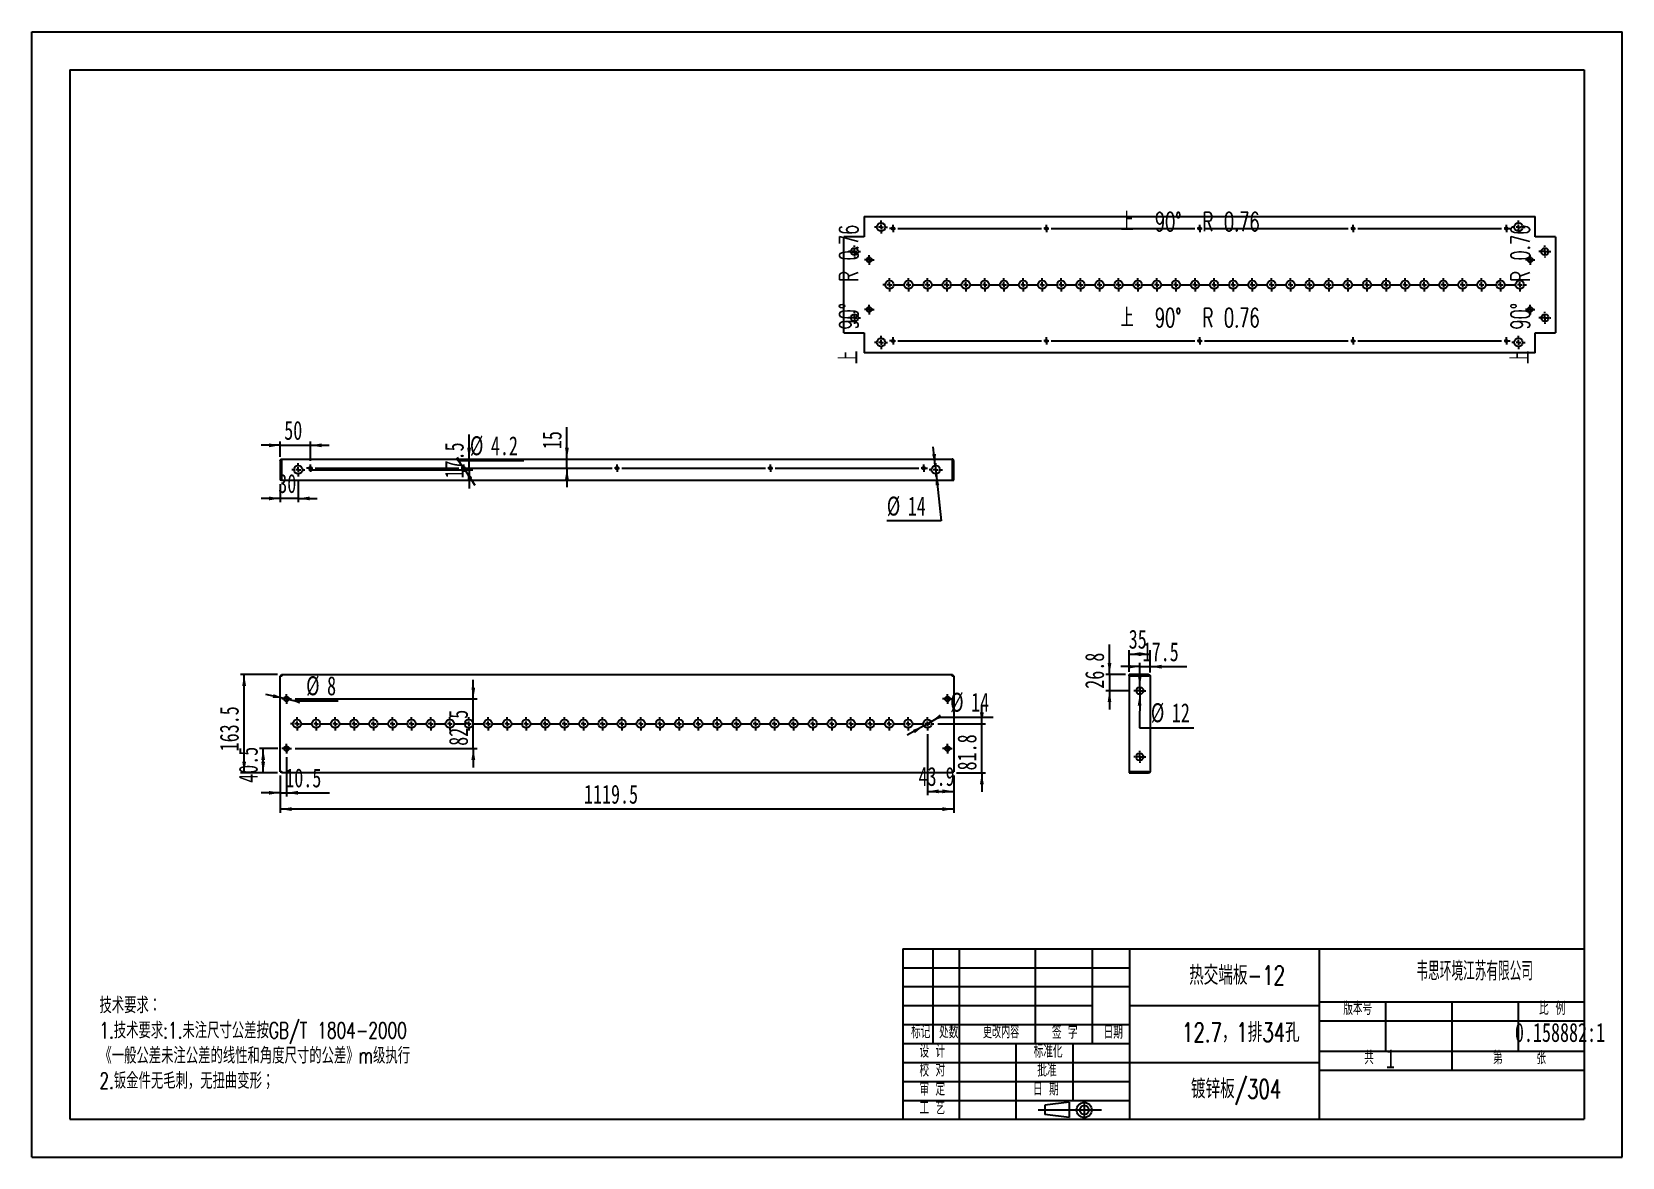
# Model space of a CAD drawing. Extents: x 0 to 2643, y 0 to 1869.
import ezdxf

# ---------------------------------------------------------------- set-up
doc = ezdxf.new("R2010")
doc.units = 0
doc.header["$LTSCALE"] = 6.293994
doc.layers.get('0').update_dxf_attribs({"linetype": 'CONTINUOUS'})
for name, color, linetype in [('粗实线', 7, 'CONTINUOUS'), ('细实线', 7, 'CONTINUOUS'), ('轮廓线层', 7, 'CONTINUOUS')]:
    doc.layers.add(name, color=color, linetype=linetype)
doc.styles.add('SLDTEXTSTYLE0', font='TXT', dxfattribs={"width": 0.7, "bigfont": 'bigfont'})
doc.styles.add('SLDTEXTSTYLE1', font='TXT', dxfattribs={"width": 0.56, "bigfont": 'bigfont'})
doc.styles.add('SLDTEXTSTYLE2', font='TXT', dxfattribs={"width": 0.49, "bigfont": 'bigfont'})
doc.styles.add('SLDTEXTSTYLE3', font='TXT', dxfattribs={"width": 0.54, "bigfont": 'bigfont'})
doc.styles.add('SLDTEXTSTYLE4', font='TXT', dxfattribs={"width": 0.63, "bigfont": 'bigfont'})
doc.styles.add('SLDTEXTSTYLE5', font='TXT', dxfattribs={"width": 0.586667, "bigfont": 'bigfont'})
doc.styles.add('SLDTEXTSTYLE6', font='TXT', dxfattribs={"width": 0.7})
doc.styles.add('SLDTEXTSTYLE7', font='TXT', dxfattribs={"width": 0.628571, "bigfont": 'bigfont'})
doc.dimstyles.new('SLDDIMSTYLE0', dxfattribs={"dimtxt": 31.469971, "dimasz": 18.881983, "dimexe": 0, "dimexo": 0.0625, "dimgap": 7.867493, "dimtad": 2, "dimdec": 1, "dimrnd": 1e-09, "dimzin": 12, "dimtxsty": 'SLDTEXTSTYLE6', "dimsah": 1, "dimcen": 0.09, "dimazin": 3, "dimtfac": 1, "dimtdec": 1, "dimtofl": 0, "dimtmove": 0, "dimatfit": 3, "dimtolj": 1, "dimtzin": 12})
doc.dimstyles.new('SLDDIMSTYLE1', dxfattribs={"dimtxt": 31.469971, "dimasz": 18.881983, "dimexe": 0, "dimexo": 0.0625, "dimgap": 7.867493, "dimtad": 2, "dimdec": 1, "dimrnd": 1e-09, "dimzin": 12, "dimtxsty": 'SLDTEXTSTYLE6', "dimsah": 1, "dimcen": 0.09, "dimazin": 3, "dimtfac": 1, "dimtdec": 1, "dimtmove": 0, "dimatfit": 3, "dimtolj": 1, "dimtzin": 12})
doc.dimstyles.new('SLDDIMSTYLE2', dxfattribs={"dimtxt": 31.469971, "dimasz": 18.881983, "dimexe": 0, "dimexo": 0.0625, "dimgap": 7.867493, "dimtad": 0, "dimtih": 1, "dimtoh": 1, "dimdec": 1, "dimrnd": 1e-09, "dimzin": 12, "dimtxsty": 'SLDTEXTSTYLE6', "dimsah": 1, "dimcen": 0, "dimazin": 3, "dimtfac": 1, "dimtdec": 1, "dimtmove": 0, "dimatfit": 3, "dimtolj": 1, "dimtzin": 12})

msp = doc.modelspace()

# ---------------------------------------------------------------- texts
at = {"color": 7, "linetype": 'CONTINUOUS', "char_height": 31.47, "attachment_point": 2, "style": 'SLDTEXTSTYLE7'}
for insert in [(1925.27, 1569.57), (1925.27, 1410.19)]:
    msp.add_mtext('上  90°  R 0.76', dxfattribs=dict(at, insert=insert))
at = {"color": 7, "linetype": 'CONTINUOUS', "char_height": 31.47, "attachment_point": 2, "rotation": 90, "style": 'SLDTEXTSTYLE7'}
for insert in [(1342.25, 1433.22), (2458.33, 1433.22)]:
    msp.add_mtext('上  90°  R 0.76', dxfattribs=dict(at, insert=insert))
at = {"layer": '细实线', "color": 7, "char_height": 31.47}
for s, insert, attachment_point, style in [('热交端板-12', (2003.37, 317.92), 2, 'SLDTEXTSTYLE0'), ('韦思环境江苏有限公司', (2398.35, 324.82), 2, 'SLDTEXTSTYLE1'), ('12.7，1排34孔', (2009.65, 222.95), 2, 'SLDTEXTSTYLE0'), ('0.158882:1', (2540.11, 222.95), 2, 'SLDTEXTSTYLE6'), ('1', (2250.8, 179.24), 1, 'SLDTEXTSTYLE6'), ('1', (2250.8, 179.24), 1, 'SLDTEXTSTYLE6'), ('镀锌板/304', (2001.71, 129.13), 2, 'SLDTEXTSTYLE0')]:
    msp.add_mtext(s, dxfattribs=dict(at, insert=insert, attachment_point=attachment_point, style=style))
at = {"layer": '细实线', "attachment_point": 2}
for s, insert, char_height, style in [('版本号', (2203.91, 258.33), 22.029, 'SLDTEXTSTYLE4'), ('比 例', (2527.07, 258.33), 22.029, 'SLDTEXTSTYLE5'), ('标记', (1477.5, 219.45), 22.029, 'SLDTEXTSTYLE1'), ('处数', (1524.08, 219.45), 22.029, 'SLDTEXTSTYLE1'), ('更改内容', (1611.03, 219.45), 22.029, 'SLDTEXTSTYLE2'), ('签 字', (1717.03, 218.77), 22.029, 'SLDTEXTSTYLE3'), ('日期', (1797.52, 218.77), 22.029, 'SLDTEXTSTYLE1'), ('设 计', (1496.74, 187.3), 22.029, 'SLDTEXTSTYLE3'), ('标准化', (1689.24, 187.3), 22.029, 'SLDTEXTSTYLE1'), ('共', (2222.79, 176.33), 22.03, 'SLDTEXTSTYLE4'), ('第', (2436.95, 176.33), 22.03, 'SLDTEXTSTYLE4'), ('张', (2509.02, 176.33), 22.03, 'SLDTEXTSTYLE4'), ('张', (2509.02, 176.33), 22.03, 'SLDTEXTSTYLE4'), ('校 对', (1496.74, 155.98), 22.029, 'SLDTEXTSTYLE3'), ('批准', (1687.38, 155.98), 22.029, 'SLDTEXTSTYLE1'), ('审 定', (1496.74, 124.36), 22.029, 'SLDTEXTSTYLE3'), ('日 期', (1685.56, 124.36), 22.029, 'SLDTEXTSTYLE3'), ('工 艺', (1496.74, 92.89), 22.029, 'SLDTEXTSTYLE3')]:
    msp.add_mtext(s, dxfattribs=dict(at, insert=insert, char_height=char_height, style=style))

# ---------------------------------------------------------------- blocks, each defined once
blk = doc.blocks.new('块6')
at = {"color": 7, "linetype": 'CONTINUOUS'}
for p, q in [((801, 977.2), (750.6, 970.9)), ((750.6, 970.9), (750.6, 952)), ((801, 977.2), (801, 945.7)), ((801, 945.7), (750.6, 952))]:
    blk.add_line(p, q, dxfattribs=at)
at = {"layer": '轮廓线层', "color": 7}
for p, q in [((736.3, 961.2), (868, 961.2)), ((832.2, 979.9), (832.2, 942.7))]:
    blk.add_line(p, q, dxfattribs=at)
for radius in [15.7, 9.44]:
    blk.add_circle((832.2, 961.2), radius, dxfattribs=at)
blk = doc.blocks.new('SW_NOTE_0')
at = {"layer": '细实线', "color": 0, "attachment_point": 1, "style": 'SLDTEXTSTYLE0'}
for s, insert, char_height in [('技术要求：', (0, 34.3), 26.64), ('1.技术要求:1.未注尺寸公差按GB/T 1804-2000', (0, -7.5), 26.645), ('《一般公差未注公差的线性和角度尺寸的公差》m级执行', (0, -49.3), 26.645), ('2.钣金件无毛刺，无扭曲变形；', (0, -91.1), 26.645)]:
    blk.add_mtext(s, dxfattribs=dict(at, insert=insert, char_height=char_height))
blk = doc.blocks.new('_D')
at = {"layer": '细实线'}
for p, q in [((413, 633.9), (413, 571.9)), ((1532.5, 633.9), (1532.5, 571.9)), ((1532.5, 578.2), (413, 578.2))]:
    blk.add_line(p, q, dxfattribs=at)
for points in [[(413, 578.2), (431.8, 575), (431.8, 581.3)], [(1532.5, 578.2), (1513.6, 581.3), (1513.6, 575)]]:
    blk.add_solid(points, dxfattribs=at)
at = {"layer": '细实线', "insert": (917.8, 618.7), "char_height": 31.47, "attachment_point": 1, "style": 'SLDTEXTSTYLE6'}
blk.add_mtext('1119.5', dxfattribs=at)
blk = doc.blocks.new('_D_1')
at = {"layer": '细实线'}
for p, q in [((408.6, 801.7), (346.7, 801.7)), ((352.9, 638.2), (352.9, 801.7)), ((408.6, 638.2), (346.7, 638.2))]:
    blk.add_line(p, q, dxfattribs=at)
for points in [[(352.9, 801.7), (349.8, 782.8), (356.1, 782.8)], [(352.9, 638.2), (356.1, 657.1), (349.8, 657.1)]]:
    blk.add_solid(points, dxfattribs=at)
at = {"layer": '细实线', "insert": (312.4, 674.1), "char_height": 31.47, "attachment_point": 1, "rotation": 90, "style": 'SLDTEXTSTYLE6'}
blk.add_mtext('163.5', dxfattribs=at)
blk = doc.blocks.new('_D_2')
at = {"layer": '细实线'}
for p, q in [((1488.6, 702.6), (1488.6, 601.3)), ((1532.5, 633.9), (1532.5, 601.3)), ((1488.6, 607.6), (1532.5, 607.6))]:
    blk.add_line(p, q, dxfattribs=at)
for points in [[(1488.6, 607.6), (1507.4, 604.5), (1507.4, 610.8)], [(1532.5, 607.6), (1513.6, 610.8), (1513.6, 604.5)]]:
    blk.add_solid(points, dxfattribs=at)
at = {"layer": '细实线', "insert": (1473.9, 648.2), "char_height": 31.47, "attachment_point": 1, "style": 'SLDTEXTSTYLE6'}
blk.add_mtext('43.9', dxfattribs=at)
blk = doc.blocks.new('_D_3')
at = {"layer": '细实线'}
for p, q in [((1579.1, 719.9), (1579.1, 751.4)), ((1505.8, 719.9), (1585.4, 719.9)), ((1579.1, 638.2), (1579.1, 719.9)), ((1536.8, 638.2), (1585.4, 638.2)), ((1579.1, 638.2), (1579.1, 606.7))]:
    blk.add_line(p, q, dxfattribs=at)
for points in [[(1579.1, 719.9), (1582.3, 738.8), (1576, 738.8)], [(1579.1, 638.2), (1576, 619.3), (1582.3, 619.3)]]:
    blk.add_solid(points, dxfattribs=at)
at = {"layer": '细实线', "insert": (1538.6, 642.4), "char_height": 31.47, "attachment_point": 1, "rotation": 90, "style": 'SLDTEXTSTYLE6'}
blk.add_mtext('81.8', dxfattribs=at)
blk = doc.blocks.new('_D_4')
at = {"layer": '细实线'}
for p, q in [((1482.5, 716.4), (1455.2, 700.8)), ((1482.5, 716.4), (1494.6, 723.4)), ((1494.6, 723.4), (1507.6, 730.9)), ((1507.6, 730.9), (1598, 730.9))]:
    blk.add_line(p, q, dxfattribs=at)
for points in [[(1482.5, 716.4), (1464.5, 709.8), (1467.7, 704.3)], [(1494.6, 723.4), (1512.6, 730.1), (1509.4, 735.6)]]:
    blk.add_solid(points, dxfattribs=at)
at = {"layer": '细实线', "char_height": 31.47, "attachment_point": 1, "style": 'SLDTEXTSTYLE6'}
for s, insert in [('%%c', (1526.5, 771.5)), ('14', (1561.3, 771.5))]:
    blk.add_mtext(s, dxfattribs=dict(at, insert=insert))
blk = doc.blocks.new('_D_5')
at = {"layer": '细实线'}
for p, q in [((733.8, 761.2), (733.8, 792.7)), ((437.7, 761.2), (740.1, 761.2)), ((733.8, 678.7), (733.8, 761.2)), ((437.7, 678.7), (740.1, 678.7)), ((733.8, 678.7), (733.8, 647.2))]:
    blk.add_line(p, q, dxfattribs=at)
for points in [[(733.8, 761.2), (737, 780.1), (730.7, 780.1)], [(733.8, 678.7), (730.7, 659.8), (737, 659.8)]]:
    blk.add_solid(points, dxfattribs=at)
at = {"layer": '细实线', "insert": (693.3, 683.3), "char_height": 31.47, "attachment_point": 1, "rotation": 90, "style": 'SLDTEXTSTYLE6'}
blk.add_mtext('82.5', dxfattribs=at)
blk = doc.blocks.new('_D_6')
at = {"layer": '细实线'}
for p, q in [((409.2, 678.7), (378.3, 678.7)), ((384.6, 638.2), (384.6, 678.7)), ((408.6, 638.2), (378.3, 638.2))]:
    blk.add_line(p, q, dxfattribs=at)
for points in [[(384.6, 678.7), (381.4, 659.8), (387.7, 659.8)], [(384.6, 638.2), (387.7, 657.1), (381.4, 657.1)]]:
    blk.add_solid(points, dxfattribs=at)
at = {"layer": '细实线', "insert": (344, 621.8), "char_height": 31.47, "attachment_point": 1, "rotation": 90, "style": 'SLDTEXTSTYLE6'}
blk.add_mtext('40.5', dxfattribs=at)
blk = doc.blocks.new('_D_7')
at = {"layer": '细实线'}
for p, q in [((423.5, 664.4), (423.5, 599)), ((413, 633.9), (413, 599)), ((413, 605.3), (381.5, 605.3)), ((413, 605.3), (423.5, 605.3)), ((423.5, 605.3), (494.6, 605.3))]:
    blk.add_line(p, q, dxfattribs=at)
for points in [[(413, 605.3), (394.1, 608.4), (394.1, 602.1)], [(423.5, 605.3), (442.3, 602.1), (442.3, 608.4)]]:
    blk.add_solid(points, dxfattribs=at)
at = {"layer": '细实线', "insert": (421.3, 645.8), "char_height": 31.47, "attachment_point": 1, "style": 'SLDTEXTSTYLE6'}
blk.add_mtext('10.5', dxfattribs=at)
blk = doc.blocks.new('_D_8')
at = {"layer": '细实线'}
for p, q in [((419.5, 762), (388.8, 768.8)), ((419.5, 762), (427.4, 760.3)), ((427.4, 760.3), (437.2, 758.2)), ((437.2, 758.2), (509.2, 758.2))]:
    blk.add_line(p, q, dxfattribs=at)
for points in [[(419.5, 762), (401.8, 769.1), (400.4, 763)], [(427.4, 760.3), (445.1, 753.2), (446.5, 759.4)]]:
    blk.add_solid(points, dxfattribs=at)
at = {"layer": '细实线', "attachment_point": 1, "style": 'SLDTEXTSTYLE6'}
for s, insert, char_height in [('%%c', (456, 798.8), 31.47), ('8', (490.8, 798.8), 31.5)]:
    blk.add_mtext(s, dxfattribs=dict(at, insert=insert, char_height=char_height))
blk = doc.blocks.new('SW_CENTERMARKSYMBOL_0')
at = {"layer": '细实线', "color": 0}
for p, q in [((-1024, 0), (-1027, 0)), ((-1016, 0), (-1020, 0)), ((-1016, 8), (-1016, 11)), ((-1016, 0), (-1016, 4)), ((-1016, 0), (-1016, -4)), ((-1016, 0), (-1012, 0)), ((-1008, 0), (-992.25, 0)), ((-984.25, 0), (-988.25, 0)), ((-984.25, 8), (-984.25, 11)), ((-984.25, 0), (-984.25, 4)), ((-984.25, 0), (-984.25, -4)), ((-984.25, 0), (-980.25, 0)), ((-976.25, 0), (-960.5, 0)), ((-952.5, 0), (-956.5, 0)), ((-952.5, 8), (-952.5, 11)), ((-952.5, 0), (-952.5, 4)), ((-952.5, 0), (-952.5, -4)), ((-952.5, 0), (-948.5, 0)), ((-944.5, 0), (-928.75, 0)), ((-920.75, 0), (-924.75, 0)), ((-920.75, 8), (-920.75, 11)), ((-920.75, 0), (-920.75, 4)), ((-920.75, 0), (-920.75, -4)), ((-920.75, 0), (-916.75, 0)), ((-912.75, 0), (-897, 0)), ((-889, 0), (-893, 0)), ((-889, 8), (-889, 11)), ((-889, 0), (-889, 4)), ((-889, 0), (-889, -4)), ((-889, 0), (-885, 0)), ((-881, 0), (-865.25, 0)), ((-857.25, 0), (-861.25, 0)), ((-857.25, 8), (-857.25, 11)), ((-857.25, 0), (-857.25, 4)), ((-857.25, 0), (-857.25, -4)), ((-857.25, 0), (-853.25, 0)), ((-849.25, 0), (-833.5, 0)), ((-825.5, 0), (-829.5, 0)), ((-825.5, 8), (-825.5, 11)), ((-825.5, 0), (-825.5, 4)), ((-825.5, 0), (-825.5, -4)), ((-825.5, 0), (-821.5, 0)), ((-817.5, 0), (-801.75, 0)), ((-793.75, 0), (-797.75, 0)), ((-793.75, 8), (-793.75, 11)), ((-793.75, 0), (-793.75, 4)), ((-793.75, 0), (-793.75, -4)), ((-793.75, 0), (-789.75, 0)), ((-785.75, 0), (-770, 0)), ((-762, 0), (-766, 0)), ((-762, 8), (-762, 11)), ((-762, 0), (-762, 4)), ((-762, 0), (-762, -4)), ((-762, 0), (-758, 0)), ((-754, 0), (-738.25, 0)), ((-730.25, 0), (-734.25, 0)), ((-730.25, 8), (-730.25, 11)), ((-730.25, 0), (-730.25, 4)), ((-730.25, 0), (-730.25, -4)), ((-730.25, 0), (-726.25, 0)), ((-722.25, 0), (-706.5, 0)), ((-698.5, 0), (-702.5, 0)), ((-698.5, 8), (-698.5, 11)), ((-698.5, 0), (-698.5, 4)), ((-698.5, 0), (-698.5, -4)), ((-698.5, 0), (-694.5, 0)), ((-690.5, 0), (-674.75, 0)), ((-666.75, 0), (-670.75, 0)), ((-666.75, 8), (-666.75, 11)), ((-666.75, 0), (-666.75, 4)), ((-666.75, 0), (-666.75, -4)), ((-666.75, 0), (-662.75, 0)), ((-658.75, 0), (-643, 0)), ((-635, 0), (-639, 0)), ((-635, 8), (-635, 11)), ((-635, 0), (-635, 4)), ((-635, 0), (-635, -4)), ((-635, 0), (-631, 0)), ((-627, 0), (-611.25, 0)), ((-603.25, 0), (-607.25, 0)), ((-603.25, 8), (-603.25, 11)), ((-603.25, 0), (-603.25, 4)), ((-603.25, 0), (-603.25, -4)), ((-603.25, 0), (-599.25, 0)), ((-595.25, 0), (-579.5, 0)), ((-571.5, 0), (-575.5, 0)), ((-571.5, 8), (-571.5, 11)), ((-571.5, 0), (-571.5, 4)), ((-571.5, 0), (-571.5, -4)), ((-571.5, 0), (-567.5, 0)), ((-563.5, 0), (-547.75, 0)), ((-539.75, 0), (-543.75, 0)), ((-539.75, 8), (-539.75, 11)), ((-539.75, 0), (-539.75, 4)), ((-539.75, 0), (-539.75, -4)), ((-539.75, 0), (-535.75, 0)), ((-531.75, 0), (-516, 0)), ((-508, 0), (-512, 0)), ((-508, 8), (-508, 11)), ((-508, 0), (-508, 4)), ((-508, 0), (-508, -4)), ((-508, 0), (-504, 0)), ((-500, 0), (-484.25, 0)), ((-476.25, 0), (-480.25, 0)), ((-476.25, 8), (-476.25, 11)), ((-476.25, 0), (-476.25, 4)), ((-476.25, 0), (-476.25, -4)), ((-476.25, 0), (-472.25, 0)), ((-468.25, 0), (-452.5, 0)), ((-444.5, 0), (-448.5, 0)), ((-444.5, 8), (-444.5, 11)), ((-444.5, 0), (-444.5, 4)), ((-444.5, 0), (-444.5, -4)), ((-444.5, 0), (-440.5, 0)), ((-436.5, 0), (-420.75, 0)), ((-412.75, 0), (-416.75, 0)), ((-412.75, 8), (-412.75, 11)), ((-412.75, 0), (-412.75, 4)), ((-412.75, 0), (-412.75, -4)), ((-412.75, 0), (-408.75, 0)), ((-404.75, 0), (-389, 0)), ((-381, 0), (-385, 0)), ((-381, 8), (-381, 11)), ((-381, 0), (-381, 4)), ((-381, 0), (-381, -4)), ((-381, 0), (-377, 0)), ((-373, 0), (-357.25, 0)), ((-349.25, 0), (-353.25, 0)), ((-349.25, 8), (-349.25, 11)), ((-349.25, 0), (-349.25, 4)), ((-349.25, 0), (-349.25, -4)), ((-349.25, 0), (-345.25, 0)), ((-341.25, 0), (-325.5, 0)), ((-317.5, 0), (-321.5, 0)), ((-317.5, 8), (-317.5, 11)), ((-317.5, 0), (-317.5, 4)), ((-317.5, 0), (-317.5, -4)), ((-317.5, 0), (-313.5, 0)), ((-309.5, 0), (-293.75, 0)), ((-285.75, 0), (-289.75, 0)), ((-285.75, 8), (-285.75, 11)), ((-285.75, 0), (-285.75, 4)), ((-285.75, 0), (-285.75, -4)), ((-285.75, 0), (-281.75, 0)), ((-277.75, 0), (-262, 0)), ((-254, 0), (-258, 0)), ((-254, 8), (-254, 11)), ((-254, 0), (-254, 4)), ((-254, 0), (-254, -4)), ((-254, 0), (-250, 0)), ((-246, 0), (-230.25, 0)), ((-222.25, 0), (-226.25, 0)), ((-222.25, 8), (-222.25, 11)), ((-222.25, 0), (-222.25, 4)), ((-222.25, 0), (-222.25, -4)), ((-222.25, 0), (-218.25, 0)), ((-214.25, 0), (-198.5, 0)), ((-190.5, 0), (-194.5, 0)), ((-190.5, 8), (-190.5, 11)), ((-190.5, 0), (-190.5, 4)), ((-190.5, 0), (-190.5, -4)), ((-190.5, 0), (-186.5, 0)), ((-182.5, 0), (-166.75, 0)), ((-158.75, 0), (-162.75, 0)), ((-158.75, 8), (-158.75, 11)), ((-158.75, 0), (-158.75, 4)), ((-158.75, 0), (-158.75, -4)), ((-158.75, 0), (-154.75, 0)), ((-150.75, 0), (-135, 0)), ((-127, 0), (-131, 0)), ((-127, 8), (-127, 11)), ((-127, 0), (-127, 4)), ((-127, 0), (-127, -4)), ((-127, 0), (-123, 0)), ((-119, 0), (-103.25, 0)), ((-95.25, 0), (-99.25, 0)), ((-95.25, 8), (-95.25, 11)), ((-95.25, 0), (-95.25, 4)), ((-95.25, 0), (-95.25, -4)), ((-95.25, 0), (-91.25, 0)), ((-87.25, 0), (-71.5, 0)), ((-63.5, 0), (-67.5, 0)), ((-63.5, 8), (-63.5, 11)), ((-63.5, 0), (-63.5, 4)), ((-63.5, 0), (-63.5, -4)), ((-63.5, 0), (-59.5, 0)), ((-55.5, 0), (-39.75, 0)), ((-31.75, 0), (-35.75, 0)), ((-31.75, 8), (-31.75, 11)), ((-31.75, 0), (-31.75, 4)), ((-31.75, 0), (-31.75, -4)), ((-31.75, 0), (-27.75, 0)), ((-23.75, 0), (-8, 0)), ((0, 0), (-4, 0)), ((0, 8), (0, 11)), ((0, 0), (0, 4)), ((0, 0), (0, -4)), ((0, 0), (4, 0)), ((8, 0), (23.75, 0)), ((31.75, 0), (27.75, 0)), ((31.75, 8), (31.75, 11)), ((31.75, 0), (31.75, 4)), ((31.75, 0), (31.75, -4)), ((31.75, 0), (35.75, 0)), ((39.75, 0), (42.75, 0)), ((-1016, -8), (-1016, -11)), ((-984.25, -8), (-984.25, -11)), ((-952.5, -8), (-952.5, -11)), ((-920.75, -8), (-920.75, -11)), ((-889, -8), (-889, -11)), ((-857.25, -8), (-857.25, -11)), ((-825.5, -8), (-825.5, -11)), ((-793.75, -8), (-793.75, -11)), ((-762, -8), (-762, -11)), ((-730.25, -8), (-730.25, -11)), ((-698.5, -8), (-698.5, -11)), ((-666.75, -8), (-666.75, -11)), ((-635, -8), (-635, -11)), ((-603.25, -8), (-603.25, -11)), ((-571.5, -8), (-571.5, -11)), ((-539.75, -8), (-539.75, -11)), ((-508, -8), (-508, -11)), ((-476.25, -8), (-476.25, -11)), ((-444.5, -8), (-444.5, -11)), ((-412.75, -8), (-412.75, -11)), ((-381, -8), (-381, -11)), ((-349.25, -8), (-349.25, -11)), ((-317.5, -8), (-317.5, -11)), ((-285.75, -8), (-285.75, -11)), ((-254, -8), (-254, -11)), ((-222.25, -8), (-222.25, -11)), ((-190.5, -8), (-190.5, -11)), ((-158.75, -8), (-158.75, -11)), ((-127, -8), (-127, -11)), ((-95.25, -8), (-95.25, -11)), ((-63.5, -8), (-63.5, -11)), ((-31.75, -8), (-31.75, -11)), ((0, -8), (0, -11)), ((31.75, -8), (31.75, -11))]:
    blk.add_line(p, q, dxfattribs=at)
blk = doc.blocks.new('SW_CENTERMARKSYMBOL_1')
at = {"layer": '细实线', "color": 0}
for p, q in [((-4, 0), (-8, 0)), ((0, 0), (-4, 0)), ((0, 4), (0, 8)), ((0, 0), (0, 4)), ((0, 0), (0, -4)), ((0, 0), (4, 0)), ((4, 0), (8, 0)), ((0, -4), (0, -8))]:
    blk.add_line(p, q, dxfattribs=at)
blk = doc.blocks.new('SW_CENTERMARKSYMBOL_2')
at = {"layer": '细实线', "color": 0}
for p, q in [((-4, 0), (-8, 0)), ((0, 0), (-4, 0)), ((0, 4), (0, 8)), ((0, 0), (0, 4)), ((0, 0), (0, -4)), ((0, 0), (4, 0)), ((4, 0), (8, 0)), ((0, -4), (0, -8))]:
    blk.add_line(p, q, dxfattribs=at)
blk = doc.blocks.new('SW_CENTERMARKSYMBOL_3')
at = {"layer": '细实线', "color": 0}
for p, q in [((-4, 0), (-8, 0)), ((0, 0), (-4, 0)), ((0, 4), (0, 8)), ((0, 0), (0, 4)), ((0, 0), (0, -4)), ((0, 0), (4, 0)), ((4, 0), (8, 0)), ((0, -4), (0, -8))]:
    blk.add_line(p, q, dxfattribs=at)
blk = doc.blocks.new('SW_CENTERMARKSYMBOL_4')
at = {"layer": '细实线', "color": 0}
for p, q in [((-4, 0), (-8, 0)), ((0, 0), (-4, 0)), ((0, 4), (0, 8)), ((0, 0), (0, 4)), ((0, 0), (0, -4)), ((0, 0), (4, 0)), ((4, 0), (8, 0)), ((0, -4), (0, -8))]:
    blk.add_line(p, q, dxfattribs=at)
blk = doc.blocks.new('_D_9')
at = {"layer": '细实线'}
for p, q in [((1824, 806), (1824, 842)), ((1824, 835.7), (1859, 835.7)), ((1859, 805.3), (1859, 842))]:
    blk.add_line(p, q, dxfattribs=at)
for points in [[(1824, 835.7), (1842.9, 832.5), (1842.9, 838.8)], [(1859, 835.7), (1840.1, 838.8), (1840.1, 832.5)]]:
    blk.add_solid(points, dxfattribs=at)
at = {"layer": '细实线', "insert": (1823.2, 876.2), "char_height": 31.47, "attachment_point": 1, "style": 'SLDTEXTSTYLE6'}
blk.add_mtext('35', dxfattribs=at)
blk = doc.blocks.new('_D_10')
at = {"layer": '细实线'}
for p, q in [((1841.5, 791.2), (1841.5, 821)), ((1859, 805.3), (1859, 821)), ((1841.5, 814.8), (1810, 814.8)), ((1841.5, 814.8), (1859, 814.8)), ((1859, 814.8), (1919.6, 814.8))]:
    blk.add_line(p, q, dxfattribs=at)
for points in [[(1841.5, 814.8), (1822.6, 817.9), (1822.6, 811.6)], [(1859, 814.8), (1877.9, 811.6), (1877.9, 817.9)]]:
    blk.add_solid(points, dxfattribs=at)
at = {"layer": '细实线', "insert": (1846.4, 855.3), "char_height": 31.47, "attachment_point": 1, "style": 'SLDTEXTSTYLE6'}
blk.add_mtext('17.5', dxfattribs=at)
blk = doc.blocks.new('_D_11')
at = {"layer": '细实线'}
for p, q in [((1791.3, 801.7), (1791.3, 851.4)), ((1817.7, 801.7), (1785, 801.7)), ((1791.3, 801.7), (1791.3, 774.9)), ((1825.2, 774.9), (1785, 774.9)), ((1791.3, 774.9), (1791.3, 743.4))]:
    blk.add_line(p, q, dxfattribs=at)
for points in [[(1791.3, 801.7), (1794.4, 820.6), (1788.2, 820.6)], [(1791.3, 774.9), (1788.2, 756), (1794.4, 756)]]:
    blk.add_solid(points, dxfattribs=at)
at = {"layer": '细实线', "insert": (1750.7, 778.1), "char_height": 31.47, "attachment_point": 1, "rotation": 90, "style": 'SLDTEXTSTYLE6'}
blk.add_mtext('26.8', dxfattribs=at)
blk = doc.blocks.new('_D_12')
at = {"layer": '细实线'}
for p, q in [((1841.5, 780.9), (1841.7, 812.4)), ((1841.5, 768.9), (1841.2, 713.4)), ((1841.5, 780.9), (1841.5, 768.9)), ((1841.2, 713.4), (1931.5, 713.4))]:
    blk.add_line(p, q, dxfattribs=at)
for points in [[(1841.5, 780.9), (1844.8, 799.7), (1838.5, 799.8)], [(1841.5, 768.9), (1838.2, 750), (1844.5, 750)]]:
    blk.add_solid(points, dxfattribs=at)
at = {"layer": '细实线', "char_height": 31.47, "attachment_point": 1, "style": 'SLDTEXTSTYLE6'}
for s, insert in [('%%c', (1860.1, 754)), ('12', (1894.9, 754))]:
    blk.add_mtext(s, dxfattribs=dict(at, insert=insert))
blk = doc.blocks.new('SW_CENTERMARKSYMBOL_5')
at = {"layer": '细实线', "color": 0}
for p, q in [((-8, 0), (-10, 0)), ((0, 0), (-4, 0)), ((0, 8), (0, 10)), ((0, 0), (0, 4)), ((0, 0), (0, -4)), ((0, 0), (4, 0)), ((8, 0), (10, 0)), ((0, -8), (0, -10))]:
    blk.add_line(p, q, dxfattribs=at)
blk = doc.blocks.new('SW_CENTERMARKSYMBOL_6')
at = {"layer": '细实线', "color": 0}
for p, q in [((-8, 0), (-10, 0)), ((0, 0), (-4, 0)), ((0, 8), (0, 10)), ((0, 0), (0, 4)), ((0, 0), (0, -4)), ((0, 0), (4, 0)), ((8, 0), (10, 0)), ((0, -8), (0, -10))]:
    blk.add_line(p, q, dxfattribs=at)
blk = doc.blocks.new('_D_13')
at = {"layer": '细实线'}
for p, q in [((413, 1182.5), (381.5, 1182.5)), ((413, 1163.1), (413, 1188.8)), ((413, 1182.5), (463, 1182.5)), ((463, 1156.8), (463, 1188.8)), ((463, 1182.5), (494.4, 1182.5))]:
    blk.add_line(p, q, dxfattribs=at)
for points in [[(413, 1182.5), (394.1, 1185.6), (394.1, 1179.3)], [(463, 1182.5), (481.8, 1179.3), (481.8, 1185.6)]]:
    blk.add_solid(points, dxfattribs=at)
at = {"layer": '细实线', "insert": (419.6, 1223.1), "char_height": 31.47, "attachment_point": 1, "style": 'SLDTEXTSTYLE6'}
blk.add_mtext('50', dxfattribs=at)
blk = doc.blocks.new('_D_14')
at = {"layer": '细实线'}
for p, q in [((413, 1118.1), (413, 1087.9)), ((443, 1124.6), (443, 1087.9)), ((413, 1094.2), (381.5, 1094.2)), ((443, 1094.2), (413, 1094.2)), ((443, 1094.2), (474.4, 1094.2))]:
    blk.add_line(p, q, dxfattribs=at)
for points in [[(413, 1094.2), (394.1, 1097.4), (394.1, 1091.1)], [(443, 1094.2), (461.8, 1091.1), (461.8, 1097.4)]]:
    blk.add_solid(points, dxfattribs=at)
at = {"layer": '细实线', "insert": (409.6, 1134.8), "char_height": 31.47, "attachment_point": 1, "style": 'SLDTEXTSTYLE6'}
blk.add_mtext('30', dxfattribs=at)
blk = doc.blocks.new('_D_15')
at = {"layer": '细实线'}
for p, q in [((889.4, 1159.4), (889.4, 1212.7)), ((718, 1144.4), (895.7, 1144.4)), ((889.4, 1144.4), (889.4, 1159.4)), ((889.4, 1144.4), (889.4, 1113))]:
    blk.add_line(p, q, dxfattribs=at)
for points in [[(889.4, 1159.4), (892.6, 1178.3), (886.3, 1178.3)], [(889.4, 1144.4), (886.3, 1125.6), (892.6, 1125.6)]]:
    blk.add_solid(points, dxfattribs=at)
at = {"layer": '细实线', "insert": (848.9, 1176.1), "char_height": 31.47, "attachment_point": 1, "rotation": 90, "style": 'SLDTEXTSTYLE6'}
blk.add_mtext('15', dxfattribs=at)
blk = doc.blocks.new('_D_16')
at = {"layer": '细实线'}
for p, q in [((726.8, 1159.4), (726.8, 1200.7)), ((460.2, 1141.9), (733.1, 1141.9)), ((726.8, 1141.9), (726.8, 1159.4)), ((726.8, 1141.9), (726.8, 1110.5))]:
    blk.add_line(p, q, dxfattribs=at)
for points in [[(726.8, 1159.4), (730, 1178.3), (723.7, 1178.3)], [(726.8, 1141.9), (723.7, 1123.1), (730, 1123.1)]]:
    blk.add_solid(points, dxfattribs=at)
at = {"layer": '细实线', "insert": (686.3, 1127.4), "char_height": 31.47, "attachment_point": 1, "rotation": 90, "style": 'SLDTEXTSTYLE6'}
blk.add_mtext('17.5', dxfattribs=at)
blk = doc.blocks.new('_D_17')
at = {"layer": '细实线'}
for p, q in [((1501.7, 1148.9), (1498.4, 1180.2)), ((1501.7, 1148.9), (1503.2, 1135)), ((1503.2, 1135), (1511.5, 1056.8)), ((1511.5, 1056.8), (1421.2, 1056.8))]:
    blk.add_line(p, q, dxfattribs=at)
for points in [[(1501.7, 1148.9), (1502.8, 1168), (1496.6, 1167.3)], [(1503.2, 1135), (1502.1, 1115.9), (1508.3, 1116.5)]]:
    blk.add_solid(points, dxfattribs=at)
at = {"layer": '细实线', "char_height": 31.47, "attachment_point": 1, "style": 'SLDTEXTSTYLE6'}
for s, insert in [('%%c', (1421.2, 1097.3)), ('14', (1456, 1097.3))]:
    blk.add_mtext(s, dxfattribs=dict(at, insert=insert))
blk = doc.blocks.new('_D_18')
at = {"layer": '细实线'}
for p, q in [((716.7, 1146.2), (709.4, 1157)), ((709.4, 1157), (818.1, 1157)), ((719, 1142.7), (716.7, 1146.2)), ((719, 1142.7), (736.5, 1116.5))]:
    blk.add_line(p, q, dxfattribs=at)
for points in [[(716.7, 1146.2), (708.8, 1163.6), (703.5, 1160.1)], [(719, 1142.7), (726.9, 1125.3), (732.1, 1128.8)]]:
    blk.add_solid(points, dxfattribs=at)
at = {"layer": '细实线', "char_height": 31.47, "attachment_point": 1, "style": 'SLDTEXTSTYLE6'}
for s, insert in [('%%c', (728.3, 1197.5)), ('4.2', (763.1, 1197.5))]:
    blk.add_mtext(s, dxfattribs=dict(at, insert=insert))
blk = doc.blocks.new('SW_CENTERMARKSYMBOL_7')
at = {"layer": '细实线', "color": 0}
for p, q in [((-8, 0), (-11, 0)), ((0, 0), (-4, 0)), ((0, 8), (0, 11)), ((0, 0), (0, 4)), ((0, 0), (0, -4)), ((0, 0), (4, 0)), ((8, 0), (11, 0)), ((0, -8), (0, -11))]:
    blk.add_line(p, q, dxfattribs=at)
blk = doc.blocks.new('SW_CENTERMARKSYMBOL_8')
at = {"layer": '细实线', "color": 0}
for p, q in [((-8, 0), (-11, 0)), ((0, 0), (-4, 0)), ((0, 8), (0, 11)), ((0, 0), (0, 4)), ((0, 0), (0, -4)), ((0, 0), (4, 0)), ((8, 0), (11, 0)), ((0, -8), (0, -11))]:
    blk.add_line(p, q, dxfattribs=at)
blk = doc.blocks.new('SW_CENTERMARKSYMBOL_9')
at = {"layer": '细实线', "color": 0}
for p, q in [((-258.875, 0), (-260.975, 0)), ((-254.875, 0), (-258.875, 0)), ((-254.875, 4), (-254.875, 6.1)), ((-254.875, 0), (-254.875, 4)), ((-254.875, 0), (-254.875, -4)), ((-254.875, 0), (-250.875, 0)), ((-246.875, 0), (-8, 0)), ((0, 0), (-4, 0)), ((0, 4), (0, 6.1)), ((0, 0), (0, 4)), ((0, 0), (0, -4)), ((0, 0), (4, 0)), ((8, 0), (246.875, 0)), ((254.875, 0), (250.875, 0)), ((254.875, 4), (254.875, 6.1)), ((254.875, 0), (254.875, 4)), ((254.875, 0), (254.875, -4)), ((254.875, 0), (258.875, 0)), ((262.875, 0), (501.75, 0)), ((509.75, 0), (505.75, 0)), ((509.75, 4), (509.75, 6.1)), ((509.75, 0), (509.75, 4)), ((509.75, 0), (509.75, -4)), ((509.75, 0), (513.75, 0)), ((517.75, 0), (756.625, 0)), ((764.625, 0), (760.625, 0)), ((764.625, 4), (764.625, 6.1)), ((764.625, 0), (764.625, 4)), ((764.625, 0), (764.625, -4)), ((764.625, 0), (768.625, 0)), ((768.625, 0), (770.725, 0)), ((-254.875, -4), (-254.875, -6.1)), ((0, -4), (0, -6.1)), ((254.875, -4), (254.875, -6.1)), ((509.75, -4), (509.75, -6.1)), ((764.625, -4), (764.625, -6.1))]:
    blk.add_line(p, q, dxfattribs=at)
blk = doc.blocks.new('SW_CENTERMARKSYMBOL_10')
at = {"layer": '细实线', "color": 0}
for p, q in [((-39.75, 0), (-42.75, 0)), ((-31.75, 0), (-35.75, 0)), ((-31.75, 8), (-31.75, 11)), ((-31.75, 0), (-31.75, 4)), ((-31.75, 0), (-31.75, -4)), ((-31.75, 0), (-27.75, 0)), ((-23.75, 0), (-8, 0)), ((0, 0), (-4, 0)), ((0, 8), (0, 11)), ((0, 0), (0, 4)), ((0, 0), (0, -4)), ((0, 0), (4, 0)), ((8, 0), (23.75, 0)), ((31.75, 0), (27.75, 0)), ((31.75, 8), (31.75, 11)), ((31.75, 0), (31.75, 4)), ((31.75, 0), (31.75, -4)), ((31.75, 0), (35.75, 0)), ((39.75, 0), (55.5, 0)), ((63.5, 0), (59.5, 0)), ((63.5, 8), (63.5, 11)), ((63.5, 0), (63.5, 4)), ((63.5, 0), (63.5, -4)), ((63.5, 0), (67.5, 0)), ((71.5, 0), (87.25, 0)), ((95.25, 0), (91.25, 0)), ((95.25, 8), (95.25, 11)), ((95.25, 0), (95.25, 4)), ((95.25, 0), (95.25, -4)), ((95.25, 0), (99.25, 0)), ((103.25, 0), (119, 0)), ((127, 0), (123, 0)), ((127, 8), (127, 11)), ((127, 0), (127, 4)), ((127, 0), (127, -4)), ((127, 0), (131, 0)), ((135, 0), (150.75, 0)), ((158.75, 0), (154.75, 0)), ((158.75, 8), (158.75, 11)), ((158.75, 0), (158.75, 4)), ((158.75, 0), (158.75, -4)), ((158.75, 0), (162.75, 0)), ((166.75, 0), (182.5, 0)), ((190.5, 0), (186.5, 0)), ((190.5, 8), (190.5, 11)), ((190.5, 0), (190.5, 4)), ((190.5, 0), (190.5, -4)), ((190.5, 0), (194.5, 0)), ((198.5, 0), (214.25, 0)), ((222.25, 0), (218.25, 0)), ((222.25, 8), (222.25, 11)), ((222.25, 0), (222.25, 4)), ((222.25, 0), (222.25, -4)), ((222.25, 0), (226.25, 0)), ((230.25, 0), (246, 0)), ((254, 0), (250, 0)), ((254, 8), (254, 11)), ((254, 0), (254, 4)), ((254, 0), (254, -4)), ((254, 0), (258, 0)), ((262, 0), (277.75, 0)), ((285.75, 0), (281.75, 0)), ((285.75, 8), (285.75, 11)), ((285.75, 0), (285.75, 4)), ((285.75, 0), (285.75, -4)), ((285.75, 0), (289.75, 0)), ((293.75, 0), (309.5, 0)), ((317.5, 0), (313.5, 0)), ((317.5, 8), (317.5, 11)), ((317.5, 0), (317.5, 4)), ((317.5, 0), (317.5, -4)), ((317.5, 0), (321.5, 0)), ((325.5, 0), (341.25, 0)), ((349.25, 0), (345.25, 0)), ((349.25, 8), (349.25, 11)), ((349.25, 0), (349.25, 4)), ((349.25, 0), (349.25, -4)), ((349.25, 0), (353.25, 0)), ((357.25, 0), (373, 0)), ((381, 0), (377, 0)), ((381, 8), (381, 11)), ((381, 0), (381, 4)), ((381, 0), (381, -4)), ((381, 0), (385, 0)), ((389, 0), (404.75, 0)), ((412.75, 0), (408.75, 0)), ((412.75, 8), (412.75, 11)), ((412.75, 0), (412.75, 4)), ((412.75, 0), (412.75, -4)), ((412.75, 0), (416.75, 0)), ((420.75, 0), (436.5, 0)), ((444.5, 0), (440.5, 0)), ((444.5, 8), (444.5, 11)), ((444.5, 0), (444.5, 4)), ((444.5, 0), (444.5, -4)), ((444.5, 0), (448.5, 0)), ((452.5, 0), (468.25, 0)), ((476.25, 0), (472.25, 0)), ((476.25, 8), (476.25, 11)), ((476.25, 0), (476.25, 4)), ((476.25, 0), (476.25, -4)), ((476.25, 0), (480.25, 0)), ((484.25, 0), (500, 0)), ((508, 0), (504, 0)), ((508, 8), (508, 11)), ((508, 0), (508, 4)), ((508, 0), (508, -4)), ((508, 0), (512, 0)), ((516, 0), (531.75, 0)), ((539.75, 0), (535.75, 0)), ((539.75, 8), (539.75, 11)), ((539.75, 0), (539.75, 4)), ((539.75, 0), (539.75, -4)), ((539.75, 0), (543.75, 0)), ((547.75, 0), (563.5, 0)), ((571.5, 0), (567.5, 0)), ((571.5, 8), (571.5, 11)), ((571.5, 0), (571.5, 4)), ((571.5, 0), (571.5, -4)), ((571.5, 0), (575.5, 0)), ((579.5, 0), (595.25, 0)), ((603.25, 0), (599.25, 0)), ((603.25, 8), (603.25, 11)), ((603.25, 0), (603.25, 4)), ((603.25, 0), (603.25, -4)), ((603.25, 0), (607.25, 0)), ((611.25, 0), (627, 0)), ((635, 0), (631, 0)), ((635, 8), (635, 11)), ((635, 0), (635, 4)), ((635, 0), (635, -4)), ((635, 0), (639, 0)), ((643, 0), (658.75, 0)), ((666.75, 0), (662.75, 0)), ((666.75, 8), (666.75, 11)), ((666.75, 0), (666.75, 4)), ((666.75, 0), (666.75, -4)), ((666.75, 0), (670.75, 0)), ((674.75, 0), (690.5, 0)), ((698.5, 0), (694.5, 0)), ((698.5, 8), (698.5, 11)), ((698.5, 0), (698.5, 4)), ((698.5, 0), (698.5, -4)), ((698.5, 0), (702.5, 0)), ((706.5, 0), (722.25, 0)), ((730.25, 0), (726.25, 0)), ((730.25, 8), (730.25, 11)), ((730.25, 0), (730.25, 4)), ((730.25, 0), (730.25, -4)), ((730.25, 0), (734.25, 0)), ((738.25, 0), (754, 0)), ((762, 0), (758, 0)), ((762, 8), (762, 11)), ((762, 0), (762, 4)), ((762, 0), (762, -4)), ((762, 0), (766, 0)), ((770, 0), (785.75, 0)), ((793.75, 0), (789.75, 0)), ((793.75, 8), (793.75, 11)), ((793.75, 0), (793.75, 4)), ((793.75, 0), (793.75, -4)), ((793.75, 0), (797.75, 0)), ((801.75, 0), (817.5, 0)), ((825.5, 0), (821.5, 0)), ((825.5, 8), (825.5, 11)), ((825.5, 0), (825.5, 4)), ((825.5, 0), (825.5, -4)), ((825.5, 0), (829.5, 0)), ((833.5, 0), (849.25, 0)), ((857.25, 0), (853.25, 0)), ((857.25, 8), (857.25, 11)), ((857.25, 0), (857.25, 4)), ((857.25, 0), (857.25, -4)), ((857.25, 0), (861.25, 0)), ((865.25, 0), (881, 0)), ((889, 0), (885, 0)), ((889, 8), (889, 11)), ((889, 0), (889, 4)), ((889, 0), (889, -4)), ((889, 0), (893, 0)), ((897, 0), (912.75, 0)), ((920.75, 0), (916.75, 0)), ((920.75, 8), (920.75, 11)), ((920.75, 0), (920.75, 4)), ((920.75, 0), (920.75, -4)), ((920.75, 0), (924.75, 0)), ((928.75, 0), (944.5, 0)), ((952.5, 0), (948.5, 0)), ((952.5, 8), (952.5, 11)), ((952.5, 0), (952.5, 4)), ((952.5, 0), (952.5, -4)), ((952.5, 0), (956.5, 0)), ((960.5, 0), (976.25, 0)), ((984.25, 0), (980.25, 0)), ((984.25, 8), (984.25, 11)), ((984.25, 0), (984.25, 4)), ((984.25, 0), (984.25, -4)), ((984.25, 0), (988.25, 0)), ((992.25, 0), (1008, 0)), ((1016, 0), (1012, 0)), ((1016, 8), (1016, 11)), ((1016, 0), (1016, 4)), ((1016, 0), (1016, -4)), ((1016, 0), (1020, 0)), ((1024, 0), (1027, 0)), ((-31.75, -8), (-31.75, -11)), ((0, -8), (0, -11)), ((31.75, -8), (31.75, -11)), ((63.5, -8), (63.5, -11)), ((95.25, -8), (95.25, -11)), ((127, -8), (127, -11)), ((158.75, -8), (158.75, -11)), ((190.5, -8), (190.5, -11)), ((222.25, -8), (222.25, -11)), ((254, -8), (254, -11)), ((285.75, -8), (285.75, -11)), ((317.5, -8), (317.5, -11)), ((349.25, -8), (349.25, -11)), ((381, -8), (381, -11)), ((412.75, -8), (412.75, -11)), ((444.5, -8), (444.5, -11)), ((476.25, -8), (476.25, -11)), ((508, -8), (508, -11)), ((539.75, -8), (539.75, -11)), ((571.5, -8), (571.5, -11)), ((603.25, -8), (603.25, -11)), ((635, -8), (635, -11)), ((666.75, -8), (666.75, -11)), ((698.5, -8), (698.5, -11)), ((730.25, -8), (730.25, -11)), ((762, -8), (762, -11)), ((793.75, -8), (793.75, -11)), ((825.5, -8), (825.5, -11)), ((857.25, -8), (857.25, -11)), ((889, -8), (889, -11)), ((920.75, -8), (920.75, -11)), ((952.5, -8), (952.5, -11)), ((984.25, -8), (984.25, -11)), ((1016, -8), (1016, -11))]:
    blk.add_line(p, q, dxfattribs=at)
blk = doc.blocks.new('SW_CENTERMARKSYMBOL_11')
at = {"layer": '细实线', "color": 0}
for p, q in [((-4, 0), (-8, 0)), ((0, 0), (-4, 0)), ((0, 4), (0, 8)), ((0, 0), (0, 4)), ((0, 0), (0, -4)), ((0, 0), (4, 0)), ((4, 0), (8, 0)), ((0, -4), (0, -8))]:
    blk.add_line(p, q, dxfattribs=at)
blk = doc.blocks.new('SW_CENTERMARKSYMBOL_12')
at = {"layer": '细实线', "color": 0}
for p, q in [((-4, 0), (-8, 0)), ((0, 0), (-4, 0)), ((0, 4), (0, 8)), ((0, 0), (0, 4)), ((0, 0), (0, -4)), ((0, 0), (4, 0)), ((4, 0), (8, 0)), ((0, -4), (0, -8))]:
    blk.add_line(p, q, dxfattribs=at)
blk = doc.blocks.new('SW_CENTERMARKSYMBOL_13')
at = {"layer": '细实线', "color": 0}
for p, q in [((-4, 0), (-8, 0)), ((0, 0), (-4, 0)), ((0, 4), (0, 8)), ((0, 0), (0, 4)), ((0, 0), (0, -4)), ((0, 0), (4, 0)), ((4, 0), (8, 0)), ((0, -4), (0, -8))]:
    blk.add_line(p, q, dxfattribs=at)
blk = doc.blocks.new('SW_CENTERMARKSYMBOL_14')
at = {"layer": '细实线', "color": 0}
for p, q in [((-4, 0), (-8, 0)), ((0, 0), (-4, 0)), ((0, 4), (0, 8)), ((0, 0), (0, 4)), ((0, 0), (0, -4)), ((0, 0), (4, 0)), ((4, 0), (8, 0)), ((0, -4), (0, -8))]:
    blk.add_line(p, q, dxfattribs=at)
blk = doc.blocks.new('SW_CENTERMARKSYMBOL_15')
at = {"layer": '细实线', "color": 0}
for p, q in [((-8, 0), (-10, 0)), ((0, 0), (-4, 0)), ((0, 8), (0, 10)), ((0, 0), (0, 4)), ((0, 0), (0, -4)), ((0, 0), (4, 0)), ((8, 0), (10, 0)), ((0, -8), (0, -10))]:
    blk.add_line(p, q, dxfattribs=at)
blk = doc.blocks.new('SW_CENTERMARKSYMBOL_16')
at = {"layer": '细实线', "color": 0}
for p, q in [((-8, 0), (-10, 0)), ((0, 0), (-4, 0)), ((0, 8), (0, 10)), ((0, 0), (0, 4)), ((0, 0), (0, -4)), ((0, 0), (4, 0)), ((8, 0), (10, 0)), ((0, -8), (0, -10))]:
    blk.add_line(p, q, dxfattribs=at)
blk = doc.blocks.new('SW_CENTERMARKSYMBOL_17')
at = {"layer": '细实线', "color": 0}
for p, q in [((-8, 0), (-11, 0)), ((0, 0), (-4, 0)), ((0, 8), (0, 11)), ((0, 0), (0, 4)), ((0, 0), (0, -4)), ((0, 0), (4, 0)), ((8, 0), (11, 0)), ((0, -8), (0, -11))]:
    blk.add_line(p, q, dxfattribs=at)
blk = doc.blocks.new('SW_CENTERMARKSYMBOL_18')
at = {"layer": '细实线', "color": 0}
for p, q in [((-8, 0), (-11, 0)), ((0, 0), (-4, 0)), ((0, 8), (0, 11)), ((0, 0), (0, 4)), ((0, 0), (0, -4)), ((0, 0), (4, 0)), ((8, 0), (11, 0)), ((0, -8), (0, -11))]:
    blk.add_line(p, q, dxfattribs=at)
blk = doc.blocks.new('SW_CENTERMARKSYMBOL_19')
at = {"layer": '细实线', "color": 0}
for p, q in [((-768.625, 0), (-770.725, 0)), ((-764.625, 0), (-768.625, 0)), ((-764.625, 4), (-764.625, 6.1)), ((-764.625, 0), (-764.625, 4)), ((-764.625, 0), (-764.625, -4)), ((-764.625, 0), (-760.625, 0)), ((-756.625, 0), (-517.75, 0)), ((-509.75, 0), (-513.75, 0)), ((-509.75, 4), (-509.75, 6.1)), ((-509.75, 0), (-509.75, 4)), ((-509.75, 0), (-509.75, -4)), ((-509.75, 0), (-505.75, 0)), ((-501.75, 0), (-262.875, 0)), ((-254.875, 0), (-258.875, 0)), ((-254.875, 4), (-254.875, 6.1)), ((-254.875, 0), (-254.875, 4)), ((-254.875, 0), (-254.875, -4)), ((-254.875, 0), (-250.875, 0)), ((-246.875, 0), (-8, 0)), ((0, 0), (-4, 0)), ((0, 4), (0, 6.1)), ((0, 0), (0, 4)), ((0, 0), (0, -4)), ((0, 0), (4, 0)), ((8, 0), (246.875, 0)), ((254.875, 0), (250.875, 0)), ((254.875, 4), (254.875, 6.1)), ((254.875, 0), (254.875, 4)), ((254.875, 0), (254.875, -4)), ((254.875, 0), (258.875, 0)), ((258.875, 0), (260.975, 0)), ((-764.625, -4), (-764.625, -6.1)), ((-509.75, -4), (-509.75, -6.1)), ((-254.875, -4), (-254.875, -6.1)), ((0, -4), (0, -6.1)), ((254.875, -4), (254.875, -6.1))]:
    blk.add_line(p, q, dxfattribs=at)
blk = doc.blocks.new('SW_CENTERMARKSYMBOL_20')
at = {"layer": '细实线', "color": 0}
for p, q in [((-8, 0), (-10, 0)), ((0, 0), (-4, 0)), ((0, 8), (0, 10)), ((0, 0), (0, 4)), ((0, 0), (0, -4)), ((0, 0), (4, 0)), ((8, 0), (10, 0)), ((0, -8), (0, -10))]:
    blk.add_line(p, q, dxfattribs=at)
blk = doc.blocks.new('SW_CENTERMARKSYMBOL_21')
at = {"layer": '细实线', "color": 0}
for p, q in [((-8, 0), (-10, 0)), ((0, 0), (-4, 0)), ((0, 8), (0, 10)), ((0, 0), (0, 4)), ((0, 0), (0, -4)), ((0, 0), (4, 0)), ((8, 0), (10, 0)), ((0, -8), (0, -10))]:
    blk.add_line(p, q, dxfattribs=at)
blk = doc.blocks.new('SW_CENTERMARKSYMBOL_22')
at = {"layer": '细实线', "color": 0}
for p, q in [((-8, 0), (-11, 0)), ((0, 0), (-4, 0)), ((0, 8), (0, 11)), ((0, 0), (0, 4)), ((0, 0), (0, -4)), ((0, 0), (4, 0)), ((8, 0), (11, 0)), ((0, -8), (0, -11))]:
    blk.add_line(p, q, dxfattribs=at)
blk = doc.blocks.new('SW_CENTERMARKSYMBOL_23')
at = {"layer": '细实线', "color": 0}
for p, q in [((-8, 0), (-11, 0)), ((0, 0), (-4, 0)), ((0, 8), (0, 11)), ((0, 0), (0, 4)), ((0, 0), (0, -4)), ((0, 0), (4, 0)), ((8, 0), (11, 0)), ((0, -8), (0, -11))]:
    blk.add_line(p, q, dxfattribs=at)
blk = doc.blocks.new('SW_CENTERMARKSYMBOL_24')
at = {"layer": '细实线', "color": 0}
for p, q in [((-768.625, 0), (-770.725, 0)), ((-764.625, 0), (-768.625, 0)), ((-764.625, 4), (-764.625, 6.1)), ((-764.625, 0), (-764.625, 4)), ((-764.625, 0), (-764.625, -4)), ((-764.625, 0), (-760.625, 0)), ((-756.625, 0), (-517.75, 0)), ((-509.75, 0), (-513.75, 0)), ((-509.75, 4), (-509.75, 6.1)), ((-509.75, 0), (-509.75, 4)), ((-509.75, 0), (-509.75, -4)), ((-509.75, 0), (-505.75, 0)), ((-501.75, 0), (-262.875, 0)), ((-254.875, 0), (-258.875, 0)), ((-254.875, 4), (-254.875, 6.1)), ((-254.875, 0), (-254.875, 4)), ((-254.875, 0), (-254.875, -4)), ((-254.875, 0), (-250.875, 0)), ((-246.875, 0), (-8, 0)), ((0, 0), (-4, 0)), ((0, 4), (0, 6.1)), ((0, 0), (0, 4)), ((0, 0), (0, -4)), ((0, 0), (4, 0)), ((8, 0), (246.875, 0)), ((254.875, 0), (250.875, 0)), ((254.875, 4), (254.875, 6.1)), ((254.875, 0), (254.875, 4)), ((254.875, 0), (254.875, -4)), ((254.875, 0), (258.875, 0)), ((258.875, 0), (260.975, 0)), ((-764.625, -4), (-764.625, -6.1)), ((-509.75, -4), (-509.75, -6.1)), ((-254.875, -4), (-254.875, -6.1)), ((0, -4), (0, -6.1)), ((254.875, -4), (254.875, -6.1))]:
    blk.add_line(p, q, dxfattribs=at)

# ---------------------------------------------------------------- dimensions: what is measured, and where the dimension line sits
at = {"layer": '细实线'}
for base, p1, p2, dimstyle, picture, middle in [((462.95, 1182.49), (412.95, 1156.78), (462.95, 1150.54), 'SLDDIMSTYLE1', '_D_13', (437.95, 1182.49)), ((412.95, 1094.21), (442.95, 1130.94), (412.95, 1124.44), 'SLDDIMSTYLE1', '_D_14', (427.95, 1094.21)), ((1859, 835.68), (1824, 799.71), (1859, 799.02), 'SLDDIMSTYLE0', '_D_9', (1841.5, 835.68)), ((1859, 814.75), (1841.5, 784.88), (1859, 799.02), 'SLDDIMSTYLE1', '_D_10', (1883, 814.75)), ((1532.45, 607.63), (1488.55, 708.93), (1532.45, 640.15), 'SLDDIMSTYLE0', '_D_2', (1510.5, 607.63)), ((423.45, 605.28), (412.95, 640.15), (423.45, 670.68), 'SLDDIMSTYLE1', '_D_7', (457.94, 605.28)), ((412.95, 578.18), (1532.45, 640.15), (412.95, 640.15), 'SLDDIMSTYLE0', '_D', (972.7, 578.18))]:
    dim = msp.add_linear_dim(base=base, p1=p1, p2=p2, dimstyle=dimstyle, dxfattribs=at)
    dim.commit()
    dim.dimension.update_dxf_attribs({"geometry": picture, "text_midpoint": middle, "dimtype": 160})
for base, p1, p2, dimstyle, picture, middle in [((889.43, 1159.44), (711.73, 1144.44), (415.61, 1159.44), 'SLDDIMSTYLE1', '_D_15', (889.43, 1194.38)), ((726.84, 1159.44), (453.95, 1141.94), (415.61, 1159.44), 'SLDDIMSTYLE1', '_D_16', (726.84, 1164.06)), ((1791.3, 774.88), (1824, 801.68), (1831.5, 774.88), 'SLDDIMSTYLE1', '_D_11', (1791.3, 814.75)), ((352.95, 801.68), (414.92, 638.18), (414.92, 801.68), 'SLDDIMSTYLE0', '_D_1', (352.95, 719.93)), ((733.84, 761.18), (431.45, 678.68), (431.45, 761.18), 'SLDDIMSTYLE1', '_D_5', (733.84, 719.93)), ((1579.13971665, 719.93227367), (1530.48150062, 638.18227367), (1499.55221129, 719.93227367), 'SLDDIMSTYLE1', '_D_3', (1579.13971665, 679.05727367)), ((384.59, 678.68), (414.92, 638.18), (415.45, 678.68), 'SLDDIMSTYLE0', '_D_6', (384.59, 658.43))]:
    dim = msp.add_linear_dim(base=base, p1=p1, p2=p2, angle=90, dimstyle=dimstyle, dxfattribs=at)
    dim.commit()
    dim.dimension.update_dxf_attribs({"geometry": picture, "text_midpoint": middle, "dimtype": 160})
for p1, p2, picture, middle in [((716.66, 1146.19), (719, 1142.7), '_D_18', (773.2, 1178.43)), ((1503.19, 1134.98), (1501.71, 1148.9), '_D_17', (1456.95, 1078.23)), ((427.36, 760.33), (419.54, 762.04), '_D_8', (482.6, 779.64)), ((1841.47, 768.88), (1841.53, 780.88), '_D_12', (1895.8, 734.9)), ((1494.62, 723.42), (1482.48, 716.45), '_D_4', (1562.24, 752.36))]:
    dim = msp.add_diameter_dim_2p(p1=p1, p2=p2, dimstyle='SLDDIMSTYLE2', dxfattribs=at)
    dim.commit()
    dim.dimension.update_dxf_attribs({"geometry": picture, "text_midpoint": middle, "dimtype": 163})

# ---------------------------------------------------------------- linework, layer by layer
at = {"color": 7, "linetype": 'CONTINUOUS'}
for p, q in [((1383.51, 1562.57), (1383.51, 1529.02)), ((1383.51, 1562.57), (2499.06, 1562.57)), ((2499.06, 1529.02), (2499.06, 1562.57)), ((1349.96, 1369.46), (1349.96, 1529.02)), ((1383.51, 1529.02), (1349.96, 1529.02)), ((2532.62, 1529.02), (2499.06, 1529.02)), ((2532.62, 1529.02), (2532.62, 1369.46)), ((1349.96, 1369.46), (1383.51, 1369.46)), ((1383.51, 1369.46), (1383.51, 1335.91)), ((2499.06, 1369.46), (2532.62, 1369.46)), ((2499.06, 1335.91), (2499.06, 1369.46)), ((2499.06, 1335.91), (1383.51, 1335.91)), ((414.85, 1156.78), (412.95, 1156.78)), ((412.95, 1156.78), (412.95, 1124.44)), ((414.85, 1156.78), (414.85, 1124.44)), ((414.92, 1124.44), (414.92, 1156.78)), ((415.61, 1159.44), (1529.79, 1159.44)), ((1530.48, 1156.78), (1530.48, 1124.44)), ((1530.55, 1124.44), (1530.55, 1156.78)), ((1530.55, 1156.78), (1532.45, 1156.78)), ((1532.45, 1124.44), (1532.45, 1156.78)), ((414.85, 1124.44), (412.95, 1124.44)), ((414.92, 1124.44), (1530.48, 1124.44)), ((1530.55, 1124.44), (1532.45, 1124.44)), ((412.95, 640.15), (412.95, 799.71)), ((414.85, 799.71), (412.95, 799.71)), ((414.92, 801.68), (1530.48, 801.68)), ((414.92, 799.78), (414.92, 801.68)), ((1530.48, 799.78), (1530.48, 801.68)), ((1530.55, 799.71), (1532.45, 799.71)), ((1532.45, 799.71), (1532.45, 640.15)), ((1824, 799.78), (1824, 801.68)), ((1856.34, 801.68), (1824, 801.68)), ((1856.34, 799.78), (1824, 799.78)), ((1824, 799.71), (1824, 640.15)), ((1824, 799.71), (1856.34, 799.71)), ((1856.34, 799.78), (1856.34, 801.68)), ((1859, 799.02), (1859, 640.84)), ((414.85, 640.15), (412.95, 640.15)), ((414.92, 640.08), (414.92, 638.18)), ((1530.48, 638.18), (414.92, 638.18)), ((1530.48, 640.08), (1530.48, 638.18)), ((1530.55, 640.15), (1532.45, 640.15)), ((1856.34, 640.15), (1824, 640.15)), ((1824, 640.08), (1856.34, 640.08)), ((1824, 640.08), (1824, 638.18)), ((1824, 638.18), (1856.34, 638.18)), ((1856.34, 640.08), (1856.34, 638.18))]:
    msp.add_line(p, q, dxfattribs=at)
for centre, radius in [((1411.54, 1545.07), 7), ((1431.54, 1542.57), 2.1), ((1686.41, 1542.57), 2.1), ((1941.29, 1542.57), 2.1), ((2196.16, 1542.57), 2.1), ((2451.04, 1542.57), 2.1), ((2471.04, 1545.07), 7), ((1367.46, 1504.19), 6), ((2515.12, 1504.19), 6), ((1392.04, 1490.49), 4), ((2490.54, 1490.49), 4), ((1425.44, 1449.24), 7), ((1457.19, 1449.24), 7), ((1488.94, 1449.24), 7), ((1520.69, 1449.24), 7), ((1552.44, 1449.24), 7), ((1584.19, 1449.24), 7), ((1615.94, 1449.24), 7), ((1647.69, 1449.24), 7), ((1679.44, 1449.24), 7), ((1711.19, 1449.24), 7), ((1742.94, 1449.24), 7), ((1774.69, 1449.24), 7), ((1806.44, 1449.24), 7), ((1838.19, 1449.24), 7), ((1869.94, 1449.24), 7), ((1901.69, 1449.24), 7), ((1933.44, 1449.24), 7), ((1965.19, 1449.24), 7), ((1996.94, 1449.24), 7), ((2028.69, 1449.24), 7), ((2060.44, 1449.24), 7), ((2092.19, 1449.24), 7), ((2123.94, 1449.24), 7), ((2155.69, 1449.24), 7), ((2187.44, 1449.24), 7), ((2219.19, 1449.24), 7), ((2250.94, 1449.24), 7), ((2282.69, 1449.24), 7), ((2314.44, 1449.24), 7), ((2346.19, 1449.24), 7), ((2377.94, 1449.24), 7), ((2409.69, 1449.24), 7), ((2441.44, 1449.24), 7), ((2473.19, 1449.24), 7), ((1392.04, 1407.99), 4), ((2490.54, 1407.99), 4), ((1367.46, 1394.29), 6), ((2515.12, 1394.29), 6), ((1411.54, 1353.41), 7), ((1431.54, 1355.91), 2.1), ((1686.41, 1355.91), 2.1), ((1941.29, 1355.91), 2.1), ((2196.16, 1355.91), 2.1), ((2451.04, 1355.91), 2.1), ((2471.04, 1353.41), 7), ((442.95, 1141.94), 7), ((462.95, 1144.44), 2.1), ((717.83, 1144.44), 2.1), ((972.7, 1144.44), 2.1), ((1227.58, 1144.44), 2.1), ((1482.45, 1144.44), 2.1), ((1502.45, 1141.94), 7), ((1841.5, 774.88), 6), ((423.45, 761.18), 4), ((1521.95, 761.18), 4), ((440.8, 719.93), 7), ((472.55, 719.93), 7), ((504.3, 719.93), 7), ((536.05, 719.93), 7), ((567.8, 719.93), 7), ((599.55, 719.93), 7), ((631.3, 719.93), 7), ((663.05, 719.93), 7), ((694.8, 719.93), 7), ((726.55, 719.93), 7), ((758.3, 719.93), 7), ((790.05, 719.93), 7), ((821.8, 719.93), 7), ((853.55, 719.93), 7), ((885.3, 719.93), 7), ((917.05, 719.93), 7), ((948.8, 719.93), 7), ((980.55, 719.93), 7), ((1012.3, 719.93), 7), ((1044.05, 719.93), 7), ((1075.8, 719.93), 7), ((1107.55, 719.93), 7), ((1139.3, 719.93), 7), ((1171.05, 719.93), 7), ((1202.8, 719.93), 7), ((1234.55, 719.93), 7), ((1266.3, 719.93), 7), ((1298.05, 719.93), 7), ((1329.8, 719.93), 7), ((1361.55, 719.93), 7), ((1393.3, 719.93), 7), ((1425.05, 719.93), 7), ((1456.8, 719.93), 7), ((1488.55, 719.93), 7), ((423.45, 678.68), 4), ((1521.95, 678.68), 4), ((1841.5, 664.98), 6)]:
    msp.add_circle(centre, radius, dxfattribs=at)
for points, knots in [([(412.95, 1156.78), (412.95, 1157.13), (413.02, 1157.48), (413.29, 1158.12), (413.49, 1158.42), (413.98, 1158.91), (414.27, 1159.11), (414.92, 1159.37), (415.26, 1159.44), (415.61, 1159.44)], [0, 0, 0, 0, 0.25, 0.25, 0.5, 0.5, 0.75, 0.75, 1, 1, 1, 1]), ([(414.85, 1156.78), (414.86, 1156.89), (414.87, 1157.04), (414.96, 1157.16), (414.99, 1157.2)], [0, 0, 0, 0, 0.6645413, 1, 1, 1, 1]), ([(415.61, 1159.44), (415.55, 1159.44), (415.5, 1159.37), (415.38, 1159.11), (415.33, 1158.91), (415.21, 1158.42), (415.15, 1158.12), (415.04, 1157.48), (414.98, 1157.13), (414.92, 1156.78)], [0, 0, 0, 0, 0.25, 0.25, 0.5, 0.5, 0.75, 0.75, 1, 1, 1, 1]), ([(1529.79, 1159.44), (1529.85, 1159.44), (1529.91, 1159.37), (1530.02, 1159.11), (1530.08, 1158.91), (1530.19, 1158.42), (1530.25, 1158.12), (1530.37, 1157.48), (1530.42, 1157.13), (1530.48, 1156.78)], [0, 0, 0, 0, 0.25, 0.25, 0.5, 0.5, 0.75, 0.75, 1, 1, 1, 1]), ([(1532.45, 1156.78), (1532.45, 1157.13), (1532.38, 1157.48), (1532.12, 1158.12), (1531.92, 1158.42), (1531.43, 1158.91), (1531.13, 1159.11), (1530.49, 1159.37), (1530.14, 1159.44), (1529.79, 1159.44)], [0, 0, 0, 0, 0.25, 0.25, 0.5, 0.5, 0.75, 0.75, 1, 1, 1, 1]), ([(1530.55, 1156.78), (1530.54, 1156.89), (1530.53, 1157.04), (1530.44, 1157.16), (1530.41, 1157.2)], [0, 0, 0, 0, 0.6645413, 1, 1, 1, 1]), ([(415.61, 799.02), (415.26, 799.08), (414.92, 799.14), (414.27, 799.25), (413.98, 799.31), (413.49, 799.42), (413.29, 799.48), (413.02, 799.6), (412.95, 799.65), (412.95, 799.71)], [0, 0, 0, 0, 0.25, 0.25, 0.5, 0.5, 0.75, 0.75, 1, 1, 1, 1]), ([(415.61, 799.02), (415.51, 799.08), (415.41, 799.14), (415.23, 799.25), (415.15, 799.31), (415, 799.42), (414.95, 799.48), (414.87, 799.6), (414.85, 799.65), (414.85, 799.71)], [0, 0, 0, 0, 0.25, 0.25, 0.5, 0.5, 0.75, 0.75, 1, 1, 1, 1]), ([(414.92, 801.68), (414.98, 801.68), (415.04, 801.61), (415.15, 801.35), (415.21, 801.15), (415.33, 800.66), (415.38, 800.36), (415.5, 799.72), (415.55, 799.37), (415.61, 799.02)], [0, 0, 0, 0, 0.25, 0.25, 0.5, 0.5, 0.75, 0.75, 1, 1, 1, 1]), ([(414.92, 799.78), (414.98, 799.78), (415.04, 799.76), (415.15, 799.69), (415.21, 799.63), (415.33, 799.49), (415.38, 799.41), (415.5, 799.22), (415.55, 799.12), (415.61, 799.02)], [0, 0, 0, 0, 0.25, 0.25, 0.5, 0.5, 0.75, 0.75, 1, 1, 1, 1]), ([(1529.79, 799.02), (1529.85, 799.37), (1529.91, 799.72), (1530.02, 800.36), (1530.08, 800.66), (1530.19, 801.15), (1530.25, 801.35), (1530.37, 801.61), (1530.42, 801.68), (1530.48, 801.68)], [0, 0, 0, 0, 0.25, 0.25, 0.5, 0.5, 0.75, 0.75, 1, 1, 1, 1]), ([(1529.79, 799.02), (1529.85, 799.12), (1529.91, 799.22), (1530.02, 799.41), (1530.08, 799.49), (1530.19, 799.63), (1530.25, 799.69), (1530.37, 799.76), (1530.42, 799.78), (1530.48, 799.78)], [0, 0, 0, 0, 0.25, 0.25, 0.5, 0.5, 0.75, 0.75, 1, 1, 1, 1]), ([(1532.45, 799.71), (1532.45, 799.65), (1532.38, 799.6), (1532.12, 799.48), (1531.92, 799.42), (1531.43, 799.31), (1531.13, 799.25), (1530.49, 799.14), (1530.14, 799.08), (1529.79, 799.02)], [0, 0, 0, 0, 0.25, 0.25, 0.5, 0.5, 0.75, 0.75, 1, 1, 1, 1]), ([(1530.55, 799.71), (1530.55, 799.65), (1530.53, 799.6), (1530.46, 799.48), (1530.4, 799.42), (1530.26, 799.31), (1530.17, 799.25), (1529.99, 799.14), (1529.89, 799.08), (1529.79, 799.02)], [0, 0, 0, 0, 0.25, 0.25, 0.5, 0.5, 0.75, 0.75, 1, 1, 1, 1]), ([(1856.34, 801.68), (1856.68, 801.68), (1857.03, 801.61), (1857.68, 801.35), (1857.97, 801.15), (1858.46, 800.66), (1858.66, 800.36), (1858.93, 799.72), (1859, 799.37), (1859, 799.02)], [0, 0, 0, 0, 0.25, 0.25, 0.5, 0.5, 0.75, 0.75, 1, 1, 1, 1]), ([(1856.34, 799.78), (1856.44, 799.77), (1856.59, 799.76), (1856.71, 799.67), (1856.75, 799.64)], [0, 0, 0, 0, 0.6645413, 1, 1, 1, 1]), ([(1859, 799.02), (1859, 799.08), (1858.93, 799.14), (1858.66, 799.25), (1858.46, 799.31), (1857.97, 799.42), (1857.68, 799.48), (1857.03, 799.6), (1856.68, 799.65), (1856.34, 799.71)], [0, 0, 0, 0, 0.25, 0.25, 0.5, 0.5, 0.75, 0.75, 1, 1, 1, 1]), ([(412.95, 640.15), (412.95, 640.21), (413.02, 640.27), (413.29, 640.38), (413.49, 640.44), (413.98, 640.56), (414.27, 640.61), (414.92, 640.73), (415.26, 640.78), (415.61, 640.84)], [0, 0, 0, 0, 0.25, 0.25, 0.5, 0.5, 0.75, 0.75, 1, 1, 1, 1]), ([(414.85, 640.15), (414.85, 640.21), (414.87, 640.27), (414.95, 640.38), (415, 640.44), (415.15, 640.56), (415.23, 640.61), (415.41, 640.73), (415.51, 640.78), (415.61, 640.84)], [0, 0, 0, 0, 0.25, 0.25, 0.5, 0.5, 0.75, 0.75, 1, 1, 1, 1]), ([(415.61, 640.84), (415.55, 640.49), (415.5, 640.15), (415.38, 639.5), (415.33, 639.21), (415.21, 638.72), (415.15, 638.52), (415.04, 638.25), (414.98, 638.18), (414.92, 638.18)], [0, 0, 0, 0, 0.25, 0.25, 0.5, 0.5, 0.75, 0.75, 1, 1, 1, 1]), ([(415.61, 640.84), (415.55, 640.74), (415.5, 640.64), (415.38, 640.46), (415.33, 640.38), (415.21, 640.23), (415.15, 640.18), (415.04, 640.1), (414.98, 640.08), (414.92, 640.08)], [0, 0, 0, 0, 0.25, 0.25, 0.5, 0.5, 0.75, 0.75, 1, 1, 1, 1]), ([(1532.45, 640.15), (1532.45, 640.21), (1532.38, 640.27), (1532.12, 640.38), (1531.92, 640.44), (1531.43, 640.56), (1531.13, 640.61), (1530.49, 640.73), (1530.14, 640.78), (1529.79, 640.84)], [0, 0, 0, 0, 0.25, 0.25, 0.5, 0.5, 0.75, 0.75, 1, 1, 1, 1]), ([(1529.79, 640.84), (1529.85, 640.49), (1529.91, 640.15), (1530.02, 639.5), (1530.08, 639.21), (1530.19, 638.72), (1530.25, 638.52), (1530.37, 638.25), (1530.42, 638.18), (1530.48, 638.18)], [0, 0, 0, 0, 0.25, 0.25, 0.5, 0.5, 0.75, 0.75, 1, 1, 1, 1]), ([(1529.79, 640.84), (1529.91, 640.64), (1530.02, 640.45), (1530.25, 640.16), (1530.37, 640.08), (1530.48, 640.08)], [0, 0, 0, 0, 0.5, 0.5, 1, 1, 1, 1]), ([(1530.55, 640.15), (1530.55, 640.27), (1530.47, 640.38), (1530.19, 640.61), (1529.99, 640.73), (1529.79, 640.84)], [0, 0, 0, 0, 0.5, 0.5, 1, 1, 1, 1]), ([(1856.34, 640.15), (1856.68, 640.21), (1857.03, 640.27), (1857.68, 640.38), (1857.97, 640.44), (1858.46, 640.56), (1858.66, 640.61), (1858.93, 640.73), (1859, 640.78), (1859, 640.84)], [0, 0, 0, 0, 0.25, 0.25, 0.5, 0.5, 0.75, 0.75, 1, 1, 1, 1]), ([(1859, 640.84), (1859, 640.49), (1858.93, 640.15), (1858.66, 639.5), (1858.46, 639.21), (1857.97, 638.72), (1857.68, 638.52), (1857.03, 638.25), (1856.68, 638.18), (1856.34, 638.18)], [0, 0, 0, 0, 0.25, 0.25, 0.5, 0.5, 0.75, 0.75, 1, 1, 1, 1]), ([(1856.75, 640.22), (1856.71, 640.19), (1856.59, 640.1), (1856.44, 640.09), (1856.34, 640.08)], [0, 0, 0, 0, 0.3354587, 1, 1, 1, 1])]:
    msp.add_open_spline(points, degree=3, knots=knots, dxfattribs=at)
at = {"layer": '粗实线'}
for p, q in [((62.94, 1806.38), (2580.54, 1806.38)), ((62.94, 1806.38), (62.94, 62.94)), ((2580.54, 1806.38), (2580.54, 62.94)), ((1825.26, 251.76), (2139.96, 251.76)), ((1825.26, 157.35), (2139.96, 157.35)), ((62.94, 62.94), (2580.54, 62.94))]:
    msp.add_line(p, q, dxfattribs=at)
at = {"layer": '粗实线', "color": 7}
for p, q in [((1447.62, 346.17), (2580.54, 346.17)), ((1447.62, 346.17), (1447.62, 62.94)), ((1497.97, 188.82), (1497.97, 346.17)), ((1542.03, 62.94), (1542.03, 346.17)), ((1667.91, 346.17), (1667.91, 188.82)), ((1762.32, 346.17), (1762.32, 188.82)), ((1825.26, 62.94), (1825.26, 346.17)), ((2139.96, 346.17), (2139.96, 62.94)), ((2580.54, 346.17), (2580.54, 62.94)), ((2139.96, 258.05), (2580.54, 258.05)), ((2250.1, 258.05), (2250.1, 176.23)), ((2360.25, 258.05), (2360.25, 176.23)), ((2470.39, 258.05), (2470.39, 176.23)), ((2139.96, 226.58), (2580.54, 226.58)), ((1447.62, 188.82), (1825.26, 188.82)), ((1636.44, 62.94), (1636.44, 188.82)), ((1730.85, 94.41), (1730.85, 188.82)), ((2139.96, 176.23), (2580.54, 176.23)), ((2360.25, 176.23), (2360.25, 144.76)), ((2139.96, 144.76), (2580.54, 144.76)), ((1447.62, 62.94), (1825.26, 62.94)), ((1825.26, 62.94), (2580.54, 62.94))]:
    msp.add_line(p, q, dxfattribs=at)
at = {"layer": '细实线'}
for p, q in [((0, 0), (0, 1869.32)), ((0, 1869.32), (2643.48, 1869.32)), ((2643.48, 0), (2643.48, 1869.32)), ((1447.62, 251.76), (1762.32, 251.76)), ((1447.62, 157.35), (1730.85, 157.35)), ((1730.85, 157.35), (1825.26, 157.35)), ((0, 0), (2643.48, 0))]:
    msp.add_line(p, q, dxfattribs=at)
at = {"layer": '细实线', "color": 7}
for p, q in [((1447.62, 314.7), (1825.26, 314.7)), ((1447.62, 283.23), (1825.26, 283.23)), ((1447.62, 251.76), (1762.32, 251.76)), ((1447.62, 220.29), (1825.26, 220.29)), ((1447.62, 157.35), (1730.85, 157.35)), ((1447.62, 125.88), (1825.26, 125.88)), ((1447.62, 94.41), (1825.26, 94.41))]:
    msp.add_line(p, q, dxfattribs=at)

# ---------------------------------------------------------------- block references
at = {"layer": '细实线'}
for name, p in [('SW_CENTERMARKSYMBOL_18', (1411.54, 1545.07)), ('SW_CENTERMARKSYMBOL_19', (2196.16, 1542.57)), ('SW_CENTERMARKSYMBOL_17', (2471.04, 1545.07)), ('SW_CENTERMARKSYMBOL_16', (1367.46, 1504.19)), ('SW_CENTERMARKSYMBOL_21', (2515.12, 1504.19)), ('SW_CENTERMARKSYMBOL_13', (1392.04, 1490.49)), ('SW_CENTERMARKSYMBOL_14', (2490.54, 1490.49)), ('SW_CENTERMARKSYMBOL_10', (1457.19, 1449.24)), ('SW_CENTERMARKSYMBOL_15', (1367.46, 1394.29)), ('SW_CENTERMARKSYMBOL_12', (1392.04, 1407.99)), ('SW_CENTERMARKSYMBOL_11', (2490.54, 1407.99)), ('SW_CENTERMARKSYMBOL_20', (2515.12, 1394.29)), ('SW_CENTERMARKSYMBOL_23', (1411.54, 1353.41)), ('SW_CENTERMARKSYMBOL_24', (2196.16, 1355.91)), ('SW_CENTERMARKSYMBOL_22', (2471.04, 1353.41)), ('SW_CENTERMARKSYMBOL_7', (442.95, 1141.94)), ('SW_CENTERMARKSYMBOL_9', (717.83, 1144.44)), ('SW_CENTERMARKSYMBOL_8', (1502.45, 1141.94)), ('SW_CENTERMARKSYMBOL_4', (423.45, 761.18)), ('SW_CENTERMARKSYMBOL_3', (1521.95, 761.18)), ('SW_CENTERMARKSYMBOL_6', (1841.5, 774.88)), ('SW_CENTERMARKSYMBOL_0', (1456.8, 719.93)), ('SW_CENTERMARKSYMBOL_1', (423.45, 678.68)), ('SW_CENTERMARKSYMBOL_2', (1521.95, 678.68)), ('SW_CENTERMARKSYMBOL_5', (1841.5, 664.98)), ('SW_NOTE_0', (112.38, 231.44))]:
    msp.add_blockref(name, p, dxfattribs=at)
at = {"layer": '细实线', "xscale": 0.8, "yscale": 0.8, "zscale": 0.8}
msp.add_blockref('块6', (1083.59, -690.59), dxfattribs=at)

msp.set_redraw_order([(e.dxf.handle, doc.entitydb.next_handle()) for e in msp.query("TEXT MTEXT ATTDEF DIMENSION ARC_DIMENSION")])  # texts and dimensions are drawn at this point

doc.saveas('drawing.dxf')
